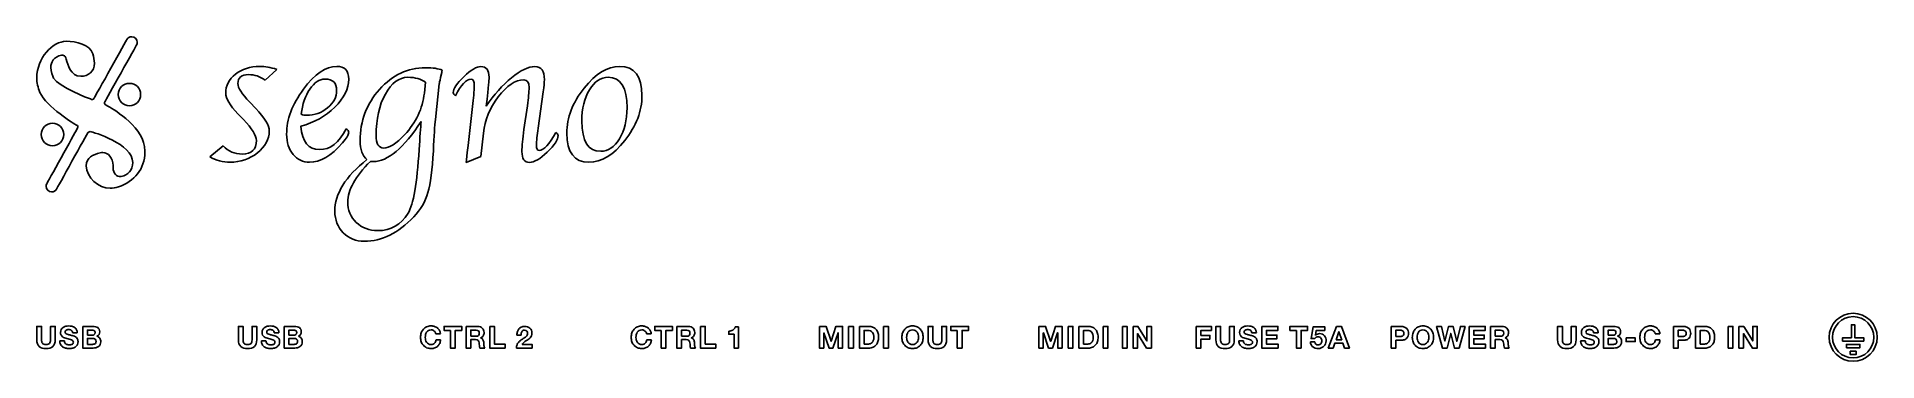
# Model space of a CAD drawing. Header units: millimetres. Extents: x 0 to 383, y 0 to 68.
import ezdxf

# ---------------------------------------------------------------- set-up
doc = ezdxf.new("R2010")
doc.units = ezdxf.units.MM
doc.layers.add('CUT', color=7, linetype='Continuous')

msp = doc.modelspace()

# ---------------------------------------------------------------- linework, layer by layer
at = {"layer": 'CUT'}
for points in [[(5.14, 63.75), (5.39, 63.75)], [(6.05, 63.21), (6.13, 62.92)], [(47.47, 58.57), (49.91, 60.82)], [(80.87, 58.12), (80.61, 55.89)], [(82.9, 50.38), (83.72, 57.82)], [(84, 59.12), (84.22, 60.19)], [(93.49, 53.17), (93.66, 54.61), (93.82, 55.99), (93.98, 57.64)], [(45.54, 52.66), (44.29, 54)], [(90.87, 55.43), (90.75, 54.35), (89.7, 44.93), (89.53, 43.51), (89.37, 42), (89.31, 41.43), (92.34, 42.67)], [(104.26, 48.58), (105.35, 56.16)], [(41.83, 51.56), (42.99, 50.36)], [(102.04, 53.23), (101.33, 48.32)], [(10.74, 47.71), (10.74, 47.71)], [(92.34, 42.67), (92.88, 47.55)], [(38.76, 44.86), (35.96, 42.57)], [(15.88, 40.33), (15.88, 40.79)], [(17.57, 38.52), (17.45, 38.48)], [(0.99, 4.45), (0.99, 7.25), (0, 7.25), (0, 4.45)], [(3.84, 4.45), (3.84, 7.25), (2.85, 7.25), (2.85, 4.45)], [(5.74, 4.24), (4.78, 4.24)], [(7.46, 5.91), (8.42, 5.91)], [(9.54, 7.25), (9.54, 2.75), (11.72, 2.75)], [(11.65, 7.25), (9.54, 7.25)], [(10.53, 5.43), (10.53, 6.48), (11.45, 6.48)], [(11.53, 5.43), (10.53, 5.43)], [(10.53, 3.52), (10.53, 4.75), (11.6, 4.75)], [(42.91, 4.45), (42.91, 7.25), (41.93, 7.25), (41.93, 4.45)], [(45.76, 4.45), (45.76, 7.25), (44.77, 7.25), (44.77, 4.45)], [(47.67, 4.24), (46.71, 4.24)], [(49.39, 5.91), (50.35, 5.91)], [(51.46, 7.25), (51.46, 2.75), (53.64, 2.75)], [(53.58, 7.25), (51.46, 7.25)], [(52.45, 5.43), (52.45, 6.48), (53.38, 6.48)], [(53.45, 5.43), (52.45, 5.43)], [(52.45, 3.52), (52.45, 4.75), (53.53, 4.75)], [(83.01, 5.74), (83.96, 5.74)], [(84, 4.48), (83.04, 4.48)], [(86.05, 6.42), (86.05, 2.75), (87.04, 2.75), (87.04, 6.42), (88.39, 6.42), (88.39, 7.25), (84.7, 7.25), (84.7, 6.42), (86.05, 6.42)], [(89.28, 7.25), (89.28, 2.75), (90.27, 2.75), (90.27, 4.51), (91.26, 4.51)], [(91.71, 7.25), (89.28, 7.25)], [(90.27, 5.21), (90.27, 6.48), (91.36, 6.48)], [(91.36, 5.21), (90.27, 5.21)], [(92.32, 4.87), (92.32, 4.88)], [(94.21, 7.25), (94.21, 2.75), (97.4, 2.75), (97.4, 3.58), (95.2, 3.58), (95.2, 7.25), (94.21, 7.25)], [(99.88, 5.47), (100.74, 5.47)], [(126.83, 5.74), (127.79, 5.74)], [(127.83, 4.48), (126.87, 4.48)], [(129.88, 6.42), (129.88, 2.75), (130.87, 2.75), (130.87, 6.42), (132.21, 6.42), (132.21, 7.25), (128.53, 7.25), (128.53, 6.42), (129.88, 6.42)], [(133.11, 7.25), (133.11, 2.75), (134.1, 2.75), (134.1, 4.51), (135.09, 4.51)], [(135.54, 7.25), (133.11, 7.25)], [(134.1, 5.21), (134.1, 6.48), (135.18, 6.48)], [(135.18, 5.21), (134.1, 5.21)], [(136.14, 4.87), (136.14, 4.88)], [(138.04, 7.25), (138.04, 2.75), (141.22, 2.75), (141.22, 3.58), (139.03, 3.58), (139.03, 7.25), (138.04, 7.25)], [(143.94, 6.29), (143.94, 5.61), (145.05, 5.61), (145.05, 2.75), (145.94, 2.75)], [(145.94, 2.75), (145.94, 7.16), (145.23, 7.16)], [(162.77, 7.25), (162.77, 2.75), (163.7, 2.75), (163.7, 5.91), (163.71, 5.91), (164.81, 2.75), (165.58, 2.75), (166.68, 5.94), (166.69, 5.94), (166.69, 2.75), (167.62, 2.75), (167.62, 7.25), (166.22, 7.25), (165.23, 4.16), (165.22, 4.16), (164.16, 7.25), (162.77, 7.25)], [(168.87, 7.25), (168.87, 2.75), (169.85, 2.75), (169.85, 7.25), (168.87, 7.25)], [(171.1, 7.25), (171.1, 2.75), (173.04, 2.75)], [(173.04, 7.25), (171.1, 7.25)], [(172.09, 3.58), (172.09, 6.42), (172.8, 6.42)], [(176.15, 7.25), (176.15, 2.75), (177.14, 2.75), (177.14, 7.25), (176.15, 7.25)], [(186.39, 4.45), (186.39, 7.25), (185.4, 7.25), (185.4, 4.45)], [(189.24, 4.45), (189.24, 7.25), (188.25, 7.25), (188.25, 4.45)], [(191.47, 6.42), (191.47, 2.75), (192.46, 2.75), (192.46, 6.42), (193.8, 6.42), (193.8, 7.25), (190.12, 7.25), (190.12, 6.42), (191.47, 6.42)], [(208.43, 7.25), (208.43, 2.75), (209.36, 2.75), (209.36, 5.91), (209.37, 5.91), (210.47, 2.75), (211.24, 2.75), (212.34, 5.94), (212.35, 5.94), (212.35, 2.75), (213.28, 2.75), (213.28, 7.25), (211.89, 7.25), (210.89, 4.16), (210.88, 4.16), (209.82, 7.25), (208.43, 7.25)], [(214.53, 7.25), (214.53, 2.75), (215.52, 2.75), (215.52, 7.25), (214.53, 7.25)], [(216.76, 7.25), (216.76, 2.75), (218.71, 2.75)], [(218.71, 7.25), (216.76, 7.25)], [(217.75, 3.58), (217.75, 6.42), (218.46, 6.42)], [(221.81, 7.25), (221.81, 2.75), (222.8, 2.75), (222.8, 7.25), (221.81, 7.25)], [(225.8, 7.25), (225.8, 2.75), (226.79, 2.75), (226.79, 7.25), (225.8, 7.25)], [(228.04, 7.25), (228.04, 2.75), (228.97, 2.75), (228.97, 5.76), (228.98, 5.76), (230.85, 2.75), (231.84, 2.75), (231.84, 7.25), (230.91, 7.25), (230.91, 4.23), (230.9, 4.23), (229.02, 7.25), (228.04, 7.25)], [(241.16, 7.25), (241.16, 2.75), (242.15, 2.75), (242.15, 4.61), (244.03, 4.61), (244.03, 5.38), (242.15, 5.38), (242.15, 6.42), (244.32, 6.42), (244.32, 7.25), (241.16, 7.25)], [(246.24, 4.45), (246.24, 7.25), (245.25, 7.25), (245.25, 4.45)], [(249.09, 4.45), (249.09, 7.25), (248.1, 7.25), (248.1, 4.45)], [(251, 4.24), (250.04, 4.24)], [(252.72, 5.91), (253.67, 5.91)], [(254.79, 7.25), (254.79, 2.75), (258.21, 2.75), (258.21, 3.58), (255.78, 3.58), (255.78, 4.68), (257.96, 4.68), (257.96, 5.45), (255.78, 5.45), (255.78, 6.42), (258.16, 6.42), (258.16, 7.25), (254.79, 7.25)], [(262, 6.42), (262, 2.75), (262.99, 2.75), (262.99, 6.42), (264.34, 6.42), (264.34, 7.25), (260.65, 7.25), (260.65, 6.42), (262, 6.42)], [(265.81, 4.06), (264.91, 4.06)], [(267.95, 6.42), (267.95, 7.16), (265.49, 7.16), (265.05, 4.72), (265.86, 4.72)], [(265.96, 5.41), (265.95, 5.42), (266.13, 6.42), (267.95, 6.42)], [(270.35, 7.25), (268.64, 2.75), (269.64, 2.75), (269.99, 3.75), (271.67, 3.75), (272.02, 2.75), (273.04, 2.75), (271.36, 7.25), (270.35, 7.25)], [(270.25, 4.49), (270.84, 6.14), (270.85, 6.14), (271.42, 4.49), (270.25, 4.49)], [(281.72, 7.25), (281.72, 2.75), (282.71, 2.75), (282.71, 4.36), (283.75, 4.36)], [(283.75, 7.25), (281.72, 7.25)], [(282.71, 5.13), (282.71, 6.48), (283.48, 6.48)], [(283.48, 5.13), (282.71, 5.13)], [(295.87, 2.75), (297.08, 7.25), (296.11, 7.25), (295.37, 4.15), (295.36, 4.15), (294.59, 7.25), (293.66, 7.25), (292.88, 4.19), (292.87, 4.19), (292.16, 7.25), (291.17, 7.25), (292.36, 2.75), (293.36, 2.75), (294.11, 5.81), (294.12, 5.81), (294.88, 2.75), (295.87, 2.75)], [(297.91, 7.25), (297.91, 2.75), (301.33, 2.75), (301.33, 3.58), (298.9, 3.58), (298.9, 4.68), (301.08, 4.68), (301.08, 5.45), (298.9, 5.45), (298.9, 6.42), (301.28, 6.42), (301.28, 7.25), (297.91, 7.25)], [(302.37, 7.25), (302.37, 2.75), (303.36, 2.75), (303.36, 4.51), (304.35, 4.51)], [(304.8, 7.25), (302.37, 7.25)], [(303.36, 5.21), (303.36, 6.48), (304.45, 6.48)], [(304.45, 5.21), (303.36, 5.21)], [(305.4, 4.87), (305.4, 4.88)], [(317.33, 4.45), (317.33, 7.25), (316.34, 7.25), (316.34, 4.45)], [(320.18, 4.45), (320.18, 7.25), (319.19, 7.25), (319.19, 4.45)], [(322.09, 4.24), (321.13, 4.24)], [(323.81, 5.91), (324.76, 5.91)], [(325.88, 7.25), (325.88, 2.75), (328.06, 2.75)], [(328, 7.25), (325.88, 7.25)], [(326.87, 5.43), (326.87, 6.48), (327.8, 6.48)], [(327.87, 5.43), (326.87, 5.43)], [(326.87, 3.52), (326.87, 4.75), (327.95, 4.75)], [(330.59, 4.86), (330.59, 4.09), (332.49, 4.09), (332.49, 4.86), (330.59, 4.86)], [(336.64, 5.74), (337.6, 5.74)], [(337.63, 4.48), (336.68, 4.48)], [(340.44, 7.25), (340.44, 2.75), (341.43, 2.75), (341.43, 4.36), (342.47, 4.36)], [(342.47, 7.25), (340.44, 7.25)], [(341.43, 5.13), (341.43, 6.48), (342.2, 6.48)], [(342.2, 5.13), (341.43, 5.13)], [(345.02, 7.25), (345.02, 2.75), (346.96, 2.75)], [(346.96, 7.25), (345.02, 7.25)], [(346.01, 3.58), (346.01, 6.42), (346.72, 6.42)], [(351.82, 7.25), (351.82, 2.75), (352.81, 2.75), (352.81, 7.25), (351.82, 7.25)], [(354.06, 7.25), (354.06, 2.75), (354.98, 2.75), (354.98, 5.76), (355, 5.76), (356.87, 2.75), (357.86, 2.75), (357.86, 7.25), (356.93, 7.25), (356.93, 4.23), (356.92, 4.23), (355.04, 7.25), (354.06, 7.25)], [(377.46, 4.9), (375.61, 4.9), (375.61, 4.2), (380.01, 4.2), (380.01, 4.9), (378.16, 4.9), (378.16, 7.6), (377.46, 7.6), (377.46, 4.9)], [(11.58, 3.52), (10.53, 3.52)], [(53.51, 3.52), (52.45, 3.52)], [(92.17, 2.75), (93.16, 2.75)], [(99.78, 2.75), (103.02, 2.75), (103.02, 3.52), (100.93, 3.52)], [(136, 2.75), (136.99, 2.75)], [(172.97, 3.58), (172.09, 3.58)], [(218.64, 3.58), (217.75, 3.58)], [(305.26, 2.75), (306.25, 2.75)], [(327.93, 3.52), (326.87, 3.52)], [(346.89, 3.58), (346.01, 3.58)], [(376.41, 2.8), (379.21, 2.8), (379.21, 3.5), (376.41, 3.5), (376.41, 2.8)], [(377.21, 1.4), (378.41, 1.4), (378.41, 2.1), (377.21, 2.1), (377.21, 1.4)]]:
    msp.add_lwpolyline(points, dxfattribs=at)
for points, knots in [([(11.64, 64.07), (10.99, 65.97), (8.23, 66.67), (6.13, 66.67), (3.25, 66.67), (0, 63.13), (0, 59.06), (0, 58.07), (0.21, 57.04), (0.66, 56.01), (1.97, 53.01), (7.94, 49.34), (8.27, 49.22)], [0, 0, 0, 0, 1, 1, 1, 2, 2, 2, 3, 3, 3, 4, 4, 4, 4]), ([(20.74, 65.89), (20.86, 66.09), (20.9, 66.26), (20.9, 66.46), (20.9, 67.12), (20.37, 67.61), (19.75, 67.61), (19.34, 67.61), (18.93, 67.41), (18.72, 67.04)], [0, 0, 0, 0, 1, 1, 1, 2, 2, 2, 3, 3, 3, 3]), ([(3.5, 59.01), (3.25, 59.47), (2.92, 60.33), (2.92, 61.19), (2.92, 62.31), (3.42, 63.46), (5.14, 63.75)], [0, 0, 0, 0, 1, 1, 1, 2, 2, 2, 2]), ([(6.13, 62.92), (6.42, 61.81), (7.04, 59.38), (9.13, 59.38), (10.82, 59.38), (11.97, 60.37), (11.97, 62.14), (11.97, 62.76), (11.85, 63.42), (11.64, 64.07)], [0, 0, 0, 0, 1, 1, 1, 2, 2, 2, 3, 3, 3, 3]), ([(49.91, 60.82), (48.62, 61.23), (47.44, 61.43), (46.36, 61.43), (44.37, 61.43), (42.69, 60.9), (41.33, 59.83), (39.97, 58.76), (39.29, 57.44), (39.29, 55.87), (39.29, 54.77), (40.14, 53.33), (41.83, 51.56)], [0, 0, 0, 0, 1, 1, 1, 2, 2, 2, 3, 3, 3, 4, 4, 4, 4]), ([(54.92, 48.98), (57.7, 49.73), (60.05, 51.05), (61.98, 52.94), (63.91, 54.84), (64.87, 56.78), (64.87, 58.77), (64.87, 60.54), (64.05, 61.43), (62.39, 61.43), (60.11, 61.43), (57.79, 59.85), (55.46, 56.69), (53.12, 53.53), (51.96, 50.4), (51.96, 47.32), (51.96, 45.61), (52.4, 44.21), (53.3, 43.11), (54.19, 42.02), (55.33, 41.47), (56.71, 41.47), (58.97, 41.47), (61.26, 42.81), (63.57, 45.49), (64.44, 46.5), (64.87, 47.22), (64.87, 47.64), (64.87, 47.95), (64.7, 48.22), (64.36, 48.45)], [0, 0, 0, 0, 1, 1, 1, 2, 2, 2, 3, 3, 3, 4, 4, 4, 5, 5, 5, 6, 6, 6, 7, 7, 7, 8, 8, 8, 9, 9, 9, 10, 10, 10, 10]), ([(93.98, 57.64), (94.05, 58.28), (94.08, 58.78), (94.08, 59.16), (94.08, 60.65), (93.5, 61.4), (92.34, 61.4), (91.48, 61.4), (90.32, 60.7), (88.83, 59.29), (87.35, 57.89), (86.61, 56.79), (86.61, 55.97), (86.61, 55.78), (86.77, 55.56), (87.08, 55.3)], [0, 0, 0, 0, 1, 1, 1, 2, 2, 2, 3, 3, 3, 4, 4, 4, 5, 5, 5, 5]), ([(105.35, 56.16), (105.5, 57.27), (105.58, 58.1), (105.58, 58.66), (105.58, 60.48), (104.92, 61.4), (103.61, 61.4), (102.27, 61.4), (100.65, 60.62), (98.74, 59.07), (96.84, 57.52), (95.09, 55.55), (93.49, 53.17)], [0, 0, 0, 0, 1, 1, 1, 2, 2, 2, 3, 3, 3, 4, 4, 4, 4]), ([(114.83, 41.47), (117.43, 41.47), (119.92, 42.97), (122.3, 45.98), (124.69, 48.98), (125.88, 52.12), (125.88, 55.38), (125.88, 59.41), (124.33, 61.43), (121.25, 61.43), (118.69, 61.43), (116.22, 59.92), (113.84, 56.91), (111.45, 53.9), (110.26, 50.77), (110.26, 47.52), (110.26, 43.49), (111.78, 41.47), (114.83, 41.47)], [0, 0, 0, 0, 1, 1, 1, 2, 2, 2, 3, 3, 3, 4, 4, 4, 5, 5, 5, 6, 6, 6, 6]), ([(16.91, 55.56), (16.91, 54.28), (17.98, 53.21), (19.26, 53.21), (20.57, 53.21), (21.6, 54.28), (21.6, 55.56), (21.6, 56.87), (20.57, 57.9), (19.26, 57.9), (17.98, 57.9), (16.91, 56.87), (16.91, 55.56)], [0, 0, 0, 0, 1, 1, 1, 2, 2, 2, 3, 3, 3, 4, 4, 4, 4]), ([(44.29, 54), (42.65, 55.7), (41.83, 57), (41.83, 57.88), (41.83, 59.11), (42.57, 59.73), (44.04, 59.73), (45.3, 59.73), (46.44, 59.34), (47.47, 58.57)], [0, 0, 0, 0, 1, 1, 1, 2, 2, 2, 3, 3, 3, 3]), ([(55, 51.46), (55.26, 53.57), (55.86, 55.32), (56.8, 56.71), (57.74, 58.1), (58.79, 58.79), (59.96, 58.79), (61.57, 58.79), (62.37, 58), (62.37, 56.41), (62.37, 55.03), (61.74, 53.83), (60.49, 52.8), (59.23, 51.77), (57.76, 51.26), (56.08, 51.26), (55.75, 51.26), (55.4, 51.32), (55, 51.46)], [0, 0, 0, 0, 1, 1, 1, 2, 2, 2, 3, 3, 3, 4, 4, 4, 5, 5, 5, 6, 6, 6, 6]), ([(84.34, 60.64), (83.56, 60.99), (82.39, 61.17), (80.83, 61.17), (77.16, 61.17), (73.98, 59.66), (71.29, 56.64), (68.59, 53.62), (67.25, 50.07), (67.25, 45.98), (67.25, 44.1), (67.72, 42.78), (68.67, 42.04)], [0, 0, 0, 0, 1, 1, 1, 2, 2, 2, 3, 3, 3, 4, 4, 4, 4]), ([(80.61, 55.89), (80.26, 52.65), (78.89, 49.75), (76.51, 47.2), (74.79, 45.35), (73.33, 44.43), (72.14, 44.43), (71.1, 44.43), (70.58, 45.31), (70.58, 47.07), (70.58, 50.47), (71.22, 53.34), (72.5, 55.66), (73.77, 57.99), (75.34, 59.16), (77.2, 59.16), (78.67, 59.16), (79.9, 58.81), (80.87, 58.12)], [0, 0, 0, 0, 1, 1, 1, 2, 2, 2, 3, 3, 3, 4, 4, 4, 5, 5, 5, 6, 6, 6, 6]), ([(87.08, 55.3), (88.24, 57.61), (89.33, 58.76), (90.35, 58.76), (90.78, 58.76), (91, 58.32), (91, 57.46), (91, 56.94), (90.96, 56.27), (90.87, 55.43)], [0, 0, 0, 0, 1, 1, 1, 2, 2, 2, 3, 3, 3, 3]), ([(92.88, 47.55), (93.18, 50.24), (94.22, 52.76), (96, 55.11), (97.78, 57.46), (99.54, 58.63), (101.27, 58.63), (102.02, 58.63), (102.39, 58.1), (102.39, 57.03), (102.39, 56.1), (102.27, 54.83), (102.04, 53.23)], [0, 0, 0, 0, 1, 1, 1, 2, 2, 2, 3, 3, 3, 4, 4, 4, 4]), ([(117.29, 43.74), (114.67, 43.74), (113.37, 45.86), (113.37, 50.08), (113.37, 52.65), (113.89, 54.81), (114.94, 56.55), (115.99, 58.29), (117.29, 59.16), (118.83, 59.16), (121.46, 59.16), (122.77, 57.04), (122.77, 52.82), (122.77, 50.23), (122.25, 48.08), (121.2, 46.34), (120.15, 44.61), (118.84, 43.74), (117.29, 43.74)], [0, 0, 0, 0, 1, 1, 1, 2, 2, 2, 3, 3, 3, 4, 4, 4, 5, 5, 5, 6, 6, 6, 6]), ([(11.93, 54.86), (11.81, 54.65), (11.73, 54.53), (11.56, 54.53), (11.44, 54.53), (11.31, 54.57), (11.15, 54.65)], [0, 0, 0, 0, 1, 1, 1, 2, 2, 2, 2]), ([(14.77, 53.17), (14.28, 53.46), (14.07, 53.62), (14.07, 53.83), (14.07, 53.91), (14.11, 53.99), (14.15, 54.08)], [0, 0, 0, 0, 1, 1, 1, 2, 2, 2, 2]), ([(35.96, 42.57), (37.29, 41.83), (38.71, 41.47), (40.22, 41.47), (42.36, 41.47), (44.25, 42.12), (45.89, 43.43), (47.53, 44.73), (48.35, 46.24), (48.35, 47.95), (48.35, 49.14), (47.41, 50.71), (45.54, 52.66)], [0, 0, 0, 0, 1, 1, 1, 2, 2, 2, 3, 3, 3, 4, 4, 4, 4]), ([(42.99, 50.36), (44.77, 48.5), (45.67, 47.04), (45.67, 46), (45.67, 44.12), (44.69, 43.17), (42.74, 43.17), (41.14, 43.17), (39.82, 43.74), (38.76, 44.86)], [0, 0, 0, 0, 1, 1, 1, 2, 2, 2, 3, 3, 3, 3]), ([(68.67, 42.04), (64.21, 38.49), (61.99, 34.9), (61.99, 31.25), (61.99, 29.47), (62.57, 27.98), (63.73, 26.79), (64.9, 25.6), (66.36, 25), (68.12, 25), (71.76, 25), (75.19, 26.7), (78.42, 30.1), (79.82, 31.57), (80.8, 33.25), (81.36, 35.13), (81.91, 37.02), (82.29, 39.91), (82.48, 43.82), (82.63, 46.95), (82.77, 49.14), (82.9, 50.38)], [0, 0, 0, 0, 1, 1, 1, 2, 2, 2, 3, 3, 3, 4, 4, 4, 5, 5, 5, 6, 6, 6, 7, 7, 7, 7]), ([(79.96, 49.98), (79.84, 48.69), (79.69, 46.73), (79.53, 44.09), (79.1, 37.1), (78.33, 32.68), (77.22, 30.83), (75.75, 28.42), (73.66, 27.21), (70.92, 27.21), (69.15, 27.21), (67.66, 27.79), (66.46, 28.93), (65.27, 30.07), (64.67, 31.49), (64.67, 33.18), (64.67, 35.66), (66.24, 38.48), (69.38, 41.65)], [0, 0, 0, 0, 1, 1, 1, 2, 2, 2, 3, 3, 3, 4, 4, 4, 5, 5, 5, 6, 6, 6, 6]), ([(69.38, 41.65), (69.69, 41.62), (69.91, 41.61), (70.03, 41.61), (72.99, 41.61), (76.3, 44.4), (79.96, 49.98)], [0, 0, 0, 0, 1, 1, 1, 2, 2, 2, 2]), ([(5.6, 47.25), (5.6, 48.52), (4.57, 49.59), (3.25, 49.59), (1.97, 49.59), (0.91, 48.52), (0.91, 47.25), (0.91, 45.93), (1.97, 44.9), (3.25, 44.9), (4.57, 44.9), (5.6, 45.93), (5.6, 47.25)], [0, 0, 0, 0, 1, 1, 1, 2, 2, 2, 3, 3, 3, 4, 4, 4, 4]), ([(8.27, 49.22), (8.43, 49.14), (8.52, 49.06), (8.52, 48.89), (8.52, 48.73), (8.43, 48.52), (8.27, 48.23)], [0, 0, 0, 0, 1, 1, 1, 2, 2, 2, 2]), ([(11.11, 47.86), (11.73, 47.74), (19.96, 45.31), (19.96, 41.4), (19.96, 39.8), (18.97, 38.73), (17.57, 38.52)], [0, 0, 0, 0, 1, 1, 1, 2, 2, 2, 2]), ([(64.36, 48.45), (62.92, 45.54), (61.05, 44.09), (58.78, 44.09), (56.48, 44.09), (55.19, 45.72), (54.92, 48.98)], [0, 0, 0, 0, 1, 1, 1, 2, 2, 2, 2]), ([(101.33, 48.32), (101.05, 46.36), (100.91, 44.82), (100.91, 43.71), (100.91, 42.19), (101.43, 41.43), (102.49, 41.43), (103.44, 41.43), (104.67, 42.15), (106.18, 43.58), (107.68, 45.01), (108.44, 46.16), (108.44, 47.04), (108.44, 47.26), (108.28, 47.47), (107.95, 47.67)], [0, 0, 0, 0, 1, 1, 1, 2, 2, 2, 3, 3, 3, 4, 4, 4, 5, 5, 5, 5]), ([(107.95, 47.67), (106.58, 45.18), (105.43, 43.93), (104.5, 43.93), (104.12, 43.93), (103.93, 44.28), (103.93, 44.99), (103.93, 45.87), (104.04, 47.07), (104.26, 48.58)], [0, 0, 0, 0, 1, 1, 1, 2, 2, 2, 3, 3, 3, 3]), ([(15.88, 40.79), (15.88, 42.35), (14.85, 43.5), (13.7, 43.5), (13.54, 43.5), (13.37, 43.46), (13.21, 43.42), (11.69, 43.05), (10.29, 42.39), (10.29, 40.75), (10.29, 38.24), (12.84, 36.05), (15.26, 36.05), (15.8, 36.05), (16.38, 36.14), (16.99, 36.34), (20.28, 37.45), (22.47, 40.13), (22.47, 43.54), (22.47, 43.91), (22.42, 44.33), (22.38, 44.74)], [0, 0, 0, 0, 1, 1, 1, 2, 2, 2, 3, 3, 3, 4, 4, 4, 5, 5, 5, 6, 6, 6, 7, 7, 7, 7]), ([(2.06, 37), (1.97, 36.84), (1.93, 36.63), (1.93, 36.47), (1.93, 35.81), (2.43, 35.27), (3.09, 35.27), (3.5, 35.27), (3.91, 35.52), (4.11, 35.89)], [0, 0, 0, 0, 1, 1, 1, 2, 2, 2, 3, 3, 3, 3]), ([(382.81, 5), (382.81, 7.76), (380.57, 10), (377.81, 10), (375.05, 10), (372.81, 7.76), (372.81, 5), (372.81, 2.24), (375.05, 0), (377.81, 0), (380.57, 0), (382.81, 2.24), (382.81, 5)], [0, 0, 0, 0, 1, 1, 1, 2, 2, 2, 3, 3, 3, 4, 4, 4, 4]), ([(377.81, 0.7), (375.44, 0.7), (373.51, 2.63), (373.51, 5), (373.51, 7.37), (375.44, 9.3), (377.81, 9.3), (380.19, 9.3), (382.11, 7.37), (382.11, 5), (382.11, 2.63), (380.19, 0.7), (377.81, 0.7)], [0, 0, 0, 0, 1, 1, 1, 2, 2, 2, 3, 3, 3, 4, 4, 4, 4]), ([(0, 4.45), (0, 3.84), (0.17, 3.38), (0.5, 3.09), (0.84, 2.8), (1.31, 2.65), (1.92, 2.65), (2.52, 2.65), (2.99, 2.8), (3.33, 3.09), (3.67, 3.39), (3.84, 3.84), (3.84, 4.45)], [0, 0, 0, 0, 1, 1, 1, 2, 2, 2, 3, 3, 3, 4, 4, 4, 4]), ([(2.85, 4.45), (2.85, 4.12), (2.78, 3.87), (2.65, 3.71), (2.51, 3.55), (2.27, 3.47), (1.92, 3.47), (1.71, 3.47), (1.55, 3.5), (1.43, 3.56), (1.31, 3.62), (1.22, 3.69), (1.15, 3.78), (1.09, 3.87), (1.04, 3.97), (1.02, 4.09), (1, 4.21), (0.99, 4.33), (0.99, 4.45)], [0, 0, 0, 0, 1, 1, 1, 2, 2, 2, 3, 3, 3, 4, 4, 4, 5, 5, 5, 6, 6, 6, 6]), ([(4.78, 4.24), (4.78, 3.97), (4.83, 3.73), (4.93, 3.53), (5.04, 3.32), (5.18, 3.16), (5.36, 3.03), (5.54, 2.9), (5.74, 2.8), (5.98, 2.74), (6.21, 2.68), (6.45, 2.65), (6.7, 2.65), (7.01, 2.65), (7.28, 2.68), (7.51, 2.76), (7.74, 2.83), (7.94, 2.93), (8.1, 3.06), (8.25, 3.18), (8.37, 3.34), (8.45, 3.51), (8.53, 3.69), (8.57, 3.88), (8.57, 4.09), (8.57, 4.34), (8.52, 4.55), (8.41, 4.71), (8.3, 4.87), (8.18, 5), (8.03, 5.09), (7.88, 5.19), (7.73, 5.26), (7.59, 5.31), (7.44, 5.35), (7.32, 5.38), (7.24, 5.4)], [0, 0, 0, 0, 1, 1, 1, 2, 2, 2, 3, 3, 3, 4, 4, 4, 5, 5, 5, 6, 6, 6, 7, 7, 7, 8, 8, 8, 9, 9, 9, 10, 10, 10, 11, 11, 11, 12, 12, 12, 12]), ([(8.42, 5.91), (8.42, 6.17), (8.37, 6.39), (8.27, 6.57), (8.17, 6.76), (8.04, 6.91), (7.87, 7.02), (7.7, 7.14), (7.51, 7.23), (7.3, 7.28), (7.08, 7.33), (6.85, 7.36), (6.62, 7.36), (6.42, 7.36), (6.21, 7.33), (6.01, 7.28), (5.81, 7.22), (5.63, 7.14), (5.47, 7.02), (5.31, 6.91), (5.18, 6.77), (5.08, 6.6), (4.98, 6.43), (4.93, 6.23), (4.93, 6), (4.93, 5.79), (4.97, 5.61), (5.05, 5.47), (5.13, 5.32), (5.23, 5.2), (5.36, 5.11), (5.48, 5.01), (5.63, 4.93), (5.79, 4.87), (5.95, 4.81), (6.11, 4.76), (6.28, 4.72)], [0, 0, 0, 0, 1, 1, 1, 2, 2, 2, 3, 3, 3, 4, 4, 4, 5, 5, 5, 6, 6, 6, 7, 7, 7, 8, 8, 8, 9, 9, 9, 10, 10, 10, 11, 11, 11, 12, 12, 12, 12]), ([(6.28, 4.72), (6.44, 4.67), (6.6, 4.63), (6.76, 4.59), (6.92, 4.55), (7.07, 4.51), (7.19, 4.46), (7.32, 4.41), (7.42, 4.34), (7.5, 4.27), (7.57, 4.19), (7.61, 4.09), (7.61, 3.97), (7.61, 3.86), (7.58, 3.77), (7.53, 3.69), (7.47, 3.62), (7.39, 3.56), (7.3, 3.52), (7.22, 3.48), (7.12, 3.45), (7.02, 3.43), (6.92, 3.42), (6.83, 3.41), (6.74, 3.41), (6.61, 3.41), (6.48, 3.43), (6.36, 3.46), (6.24, 3.49), (6.13, 3.54), (6.04, 3.6), (5.95, 3.67), (5.88, 3.75), (5.82, 3.86), (5.77, 3.96), (5.74, 4.09), (5.74, 4.24)], [0, 0, 0, 0, 1, 1, 1, 2, 2, 2, 3, 3, 3, 4, 4, 4, 5, 5, 5, 6, 6, 6, 7, 7, 7, 8, 8, 8, 9, 9, 9, 10, 10, 10, 11, 11, 11, 12, 12, 12, 12]), ([(7.24, 5.4), (6.95, 5.47), (6.73, 5.53), (6.55, 5.57), (6.38, 5.62), (6.24, 5.67), (6.14, 5.71), (6.04, 5.76), (5.98, 5.81), (5.94, 5.86), (5.91, 5.92), (5.89, 5.99), (5.89, 6.08), (5.89, 6.17), (5.91, 6.25), (5.96, 6.32), (6, 6.38), (6.05, 6.43), (6.12, 6.47), (6.18, 6.52), (6.25, 6.55), (6.33, 6.56), (6.41, 6.58), (6.49, 6.59), (6.57, 6.59), (6.7, 6.59), (6.81, 6.58), (6.91, 6.56), (7.01, 6.54), (7.11, 6.5), (7.18, 6.45), (7.26, 6.4), (7.33, 6.33), (7.38, 6.24), (7.43, 6.15), (7.45, 6.04), (7.46, 5.91)], [0, 0, 0, 0, 1, 1, 1, 2, 2, 2, 3, 3, 3, 4, 4, 4, 5, 5, 5, 6, 6, 6, 7, 7, 7, 8, 8, 8, 9, 9, 9, 10, 10, 10, 11, 11, 11, 12, 12, 12, 12]), ([(11.45, 6.48), (11.54, 6.48), (11.62, 6.47), (11.71, 6.46), (11.79, 6.44), (11.86, 6.42), (11.92, 6.38), (11.99, 6.34), (12.04, 6.29), (12.08, 6.22), (12.11, 6.16), (12.13, 6.07), (12.13, 5.96), (12.13, 5.78), (12.08, 5.64), (11.96, 5.55), (11.85, 5.47), (11.7, 5.43), (11.53, 5.43)], [0, 0, 0, 0, 1, 1, 1, 2, 2, 2, 3, 3, 3, 4, 4, 4, 5, 5, 5, 6, 6, 6, 6]), ([(11.6, 4.75), (11.82, 4.75), (11.99, 4.7), (12.12, 4.61), (12.25, 4.51), (12.32, 4.34), (12.32, 4.11), (12.32, 3.99), (12.3, 3.9), (12.26, 3.82), (12.22, 3.75), (12.16, 3.69), (12.09, 3.64), (12.03, 3.6), (11.95, 3.57), (11.86, 3.55), (11.77, 3.53), (11.68, 3.52), (11.58, 3.52)], [0, 0, 0, 0, 1, 1, 1, 2, 2, 2, 3, 3, 3, 4, 4, 4, 5, 5, 5, 6, 6, 6, 6]), ([(12.48, 5.2), (12.68, 5.29), (12.83, 5.42), (12.94, 5.57), (13.04, 5.72), (13.09, 5.91), (13.09, 6.13), (13.09, 6.34), (13.06, 6.52), (12.99, 6.66), (12.92, 6.81), (12.82, 6.92), (12.69, 7.01), (12.57, 7.09), (12.42, 7.16), (12.24, 7.19), (12.06, 7.23), (11.87, 7.25), (11.65, 7.25)], [0, 0, 0, 0, 1, 1, 1, 2, 2, 2, 3, 3, 3, 4, 4, 4, 5, 5, 5, 6, 6, 6, 6]), ([(11.72, 2.75), (11.92, 2.75), (12.11, 2.78), (12.31, 2.83), (12.5, 2.88), (12.67, 2.95), (12.82, 3.06), (12.97, 3.16), (13.08, 3.3), (13.17, 3.47), (13.26, 3.63), (13.3, 3.83), (13.3, 4.05), (13.3, 4.34), (13.24, 4.58), (13.1, 4.78), (12.96, 4.98), (12.76, 5.12), (12.48, 5.2)], [0, 0, 0, 0, 1, 1, 1, 2, 2, 2, 3, 3, 3, 4, 4, 4, 5, 5, 5, 6, 6, 6, 6]), ([(41.93, 4.45), (41.93, 3.84), (42.09, 3.38), (42.43, 3.09), (42.76, 2.8), (43.23, 2.65), (43.84, 2.65), (44.44, 2.65), (44.91, 2.8), (45.25, 3.09), (45.59, 3.39), (45.76, 3.84), (45.76, 4.45)], [0, 0, 0, 0, 1, 1, 1, 2, 2, 2, 3, 3, 3, 4, 4, 4, 4]), ([(44.77, 4.45), (44.77, 4.12), (44.71, 3.87), (44.57, 3.71), (44.44, 3.55), (44.19, 3.47), (43.84, 3.47), (43.64, 3.47), (43.48, 3.5), (43.36, 3.56), (43.24, 3.62), (43.15, 3.69), (43.08, 3.78), (43.01, 3.87), (42.97, 3.97), (42.95, 4.09), (42.92, 4.21), (42.91, 4.33), (42.91, 4.45)], [0, 0, 0, 0, 1, 1, 1, 2, 2, 2, 3, 3, 3, 4, 4, 4, 5, 5, 5, 6, 6, 6, 6]), ([(46.71, 4.24), (46.7, 3.97), (46.75, 3.73), (46.86, 3.53), (46.96, 3.32), (47.11, 3.16), (47.29, 3.03), (47.46, 2.9), (47.67, 2.8), (47.9, 2.74), (48.14, 2.68), (48.38, 2.65), (48.62, 2.65), (48.93, 2.65), (49.2, 2.68), (49.43, 2.76), (49.67, 2.83), (49.86, 2.93), (50.02, 3.06), (50.18, 3.18), (50.3, 3.34), (50.38, 3.51), (50.46, 3.69), (50.5, 3.88), (50.5, 4.09), (50.5, 4.34), (50.44, 4.55), (50.34, 4.71), (50.23, 4.87), (50.1, 5), (49.95, 5.09), (49.81, 5.19), (49.66, 5.26), (49.51, 5.31), (49.36, 5.35), (49.24, 5.38), (49.16, 5.4)], [0, 0, 0, 0, 1, 1, 1, 2, 2, 2, 3, 3, 3, 4, 4, 4, 5, 5, 5, 6, 6, 6, 7, 7, 7, 8, 8, 8, 9, 9, 9, 10, 10, 10, 11, 11, 11, 12, 12, 12, 12]), ([(50.35, 5.91), (50.35, 6.17), (50.3, 6.39), (50.2, 6.57), (50.1, 6.76), (49.96, 6.91), (49.8, 7.02), (49.63, 7.14), (49.44, 7.23), (49.22, 7.28), (49, 7.33), (48.78, 7.36), (48.54, 7.36), (48.34, 7.36), (48.14, 7.33), (47.94, 7.28), (47.74, 7.22), (47.56, 7.14), (47.4, 7.02), (47.24, 6.91), (47.11, 6.77), (47.01, 6.6), (46.91, 6.43), (46.86, 6.23), (46.86, 6), (46.86, 5.79), (46.9, 5.61), (46.98, 5.47), (47.05, 5.32), (47.16, 5.2), (47.28, 5.11), (47.41, 5.01), (47.55, 4.93), (47.71, 4.87), (47.87, 4.81), (48.03, 4.76), (48.2, 4.72)], [0, 0, 0, 0, 1, 1, 1, 2, 2, 2, 3, 3, 3, 4, 4, 4, 5, 5, 5, 6, 6, 6, 7, 7, 7, 8, 8, 8, 9, 9, 9, 10, 10, 10, 11, 11, 11, 12, 12, 12, 12]), ([(48.2, 4.72), (48.37, 4.67), (48.53, 4.63), (48.69, 4.59), (48.85, 4.55), (48.99, 4.51), (49.12, 4.46), (49.24, 4.41), (49.34, 4.34), (49.42, 4.27), (49.5, 4.19), (49.54, 4.09), (49.54, 3.97), (49.54, 3.86), (49.51, 3.77), (49.45, 3.69), (49.39, 3.62), (49.32, 3.56), (49.23, 3.52), (49.14, 3.48), (49.05, 3.45), (48.95, 3.43), (48.85, 3.42), (48.75, 3.41), (48.66, 3.41), (48.53, 3.41), (48.41, 3.43), (48.28, 3.46), (48.16, 3.49), (48.06, 3.54), (47.97, 3.6), (47.88, 3.67), (47.8, 3.75), (47.75, 3.86), (47.69, 3.96), (47.67, 4.09), (47.67, 4.24)], [0, 0, 0, 0, 1, 1, 1, 2, 2, 2, 3, 3, 3, 4, 4, 4, 5, 5, 5, 6, 6, 6, 7, 7, 7, 8, 8, 8, 9, 9, 9, 10, 10, 10, 11, 11, 11, 12, 12, 12, 12]), ([(49.16, 5.4), (48.88, 5.47), (48.65, 5.53), (48.48, 5.57), (48.3, 5.62), (48.17, 5.67), (48.07, 5.71), (47.97, 5.76), (47.9, 5.81), (47.87, 5.86), (47.83, 5.92), (47.82, 5.99), (47.82, 6.08), (47.82, 6.17), (47.84, 6.25), (47.88, 6.32), (47.92, 6.38), (47.98, 6.43), (48.04, 6.47), (48.11, 6.52), (48.18, 6.55), (48.26, 6.56), (48.34, 6.58), (48.42, 6.59), (48.5, 6.59), (48.62, 6.59), (48.73, 6.58), (48.84, 6.56), (48.94, 6.54), (49.03, 6.5), (49.11, 6.45), (49.19, 6.4), (49.25, 6.33), (49.3, 6.24), (49.35, 6.15), (49.38, 6.04), (49.39, 5.91)], [0, 0, 0, 0, 1, 1, 1, 2, 2, 2, 3, 3, 3, 4, 4, 4, 5, 5, 5, 6, 6, 6, 7, 7, 7, 8, 8, 8, 9, 9, 9, 10, 10, 10, 11, 11, 11, 12, 12, 12, 12]), ([(53.38, 6.48), (53.46, 6.48), (53.55, 6.47), (53.63, 6.46), (53.71, 6.44), (53.79, 6.42), (53.85, 6.38), (53.91, 6.34), (53.96, 6.29), (54, 6.22), (54.04, 6.16), (54.06, 6.07), (54.06, 5.96), (54.06, 5.78), (54, 5.64), (53.89, 5.55), (53.77, 5.47), (53.63, 5.43), (53.45, 5.43)], [0, 0, 0, 0, 1, 1, 1, 2, 2, 2, 3, 3, 3, 4, 4, 4, 5, 5, 5, 6, 6, 6, 6]), ([(53.53, 4.75), (53.74, 4.75), (53.91, 4.7), (54.04, 4.61), (54.18, 4.51), (54.24, 4.34), (54.24, 4.11), (54.24, 3.99), (54.22, 3.9), (54.18, 3.82), (54.14, 3.75), (54.09, 3.69), (54.02, 3.64), (53.95, 3.6), (53.87, 3.57), (53.79, 3.55), (53.7, 3.53), (53.61, 3.52), (53.51, 3.52)], [0, 0, 0, 0, 1, 1, 1, 2, 2, 2, 3, 3, 3, 4, 4, 4, 5, 5, 5, 6, 6, 6, 6]), ([(54.4, 5.2), (54.61, 5.29), (54.76, 5.42), (54.86, 5.57), (54.96, 5.72), (55.02, 5.91), (55.02, 6.13), (55.02, 6.34), (54.98, 6.52), (54.91, 6.66), (54.84, 6.81), (54.74, 6.92), (54.62, 7.01), (54.49, 7.09), (54.34, 7.16), (54.16, 7.19), (53.99, 7.23), (53.79, 7.25), (53.58, 7.25)], [0, 0, 0, 0, 1, 1, 1, 2, 2, 2, 3, 3, 3, 4, 4, 4, 5, 5, 5, 6, 6, 6, 6]), ([(53.64, 2.75), (53.84, 2.75), (54.04, 2.78), (54.23, 2.83), (54.42, 2.88), (54.59, 2.95), (54.74, 3.06), (54.89, 3.16), (55.01, 3.3), (55.1, 3.47), (55.19, 3.63), (55.23, 3.83), (55.23, 4.05), (55.23, 4.34), (55.16, 4.58), (55.02, 4.78), (54.89, 4.98), (54.68, 5.12), (54.4, 5.2)], [0, 0, 0, 0, 1, 1, 1, 2, 2, 2, 3, 3, 3, 4, 4, 4, 5, 5, 5, 6, 6, 6, 6]), ([(83.96, 5.74), (83.94, 6), (83.86, 6.23), (83.75, 6.43), (83.64, 6.63), (83.49, 6.8), (83.32, 6.94), (83.14, 7.07), (82.95, 7.18), (82.73, 7.25), (82.51, 7.32), (82.27, 7.36), (82.02, 7.36), (81.68, 7.36), (81.37, 7.3), (81.09, 7.17), (80.82, 7.05), (80.59, 6.88), (80.4, 6.67), (80.21, 6.46), (80.06, 6.2), (79.96, 5.92), (79.86, 5.63), (79.81, 5.32), (79.81, 4.98), (79.81, 4.65), (79.86, 4.35), (79.96, 4.06), (80.06, 3.78), (80.21, 3.53), (80.4, 3.32), (80.59, 3.11), (80.82, 2.95), (81.09, 2.83), (81.37, 2.71), (81.68, 2.65), (82.02, 2.65), (82.3, 2.65), (82.56, 2.69), (82.79, 2.78), (83.02, 2.86), (83.22, 2.98), (83.39, 3.14), (83.56, 3.3), (83.7, 3.49), (83.81, 3.72), (83.91, 3.95), (83.98, 4.2), (84, 4.48)], [0, 0, 0, 0, 1, 1, 1, 2, 2, 2, 3, 3, 3, 4, 4, 4, 5, 5, 5, 6, 6, 6, 7, 7, 7, 8, 8, 8, 9, 9, 9, 10, 10, 10, 11, 11, 11, 12, 12, 12, 13, 13, 13, 14, 14, 14, 15, 15, 15, 16, 16, 16, 16]), ([(83.04, 4.48), (83.01, 4.18), (82.9, 3.94), (82.73, 3.75), (82.56, 3.57), (82.33, 3.47), (82.02, 3.47), (81.8, 3.47), (81.61, 3.52), (81.46, 3.6), (81.3, 3.69), (81.18, 3.8), (81.08, 3.95), (80.98, 4.09), (80.91, 4.25), (80.87, 4.43), (80.82, 4.61), (80.8, 4.79), (80.8, 4.98), (80.8, 5.18), (80.82, 5.37), (80.87, 5.55), (80.91, 5.74), (80.98, 5.9), (81.08, 6.05), (81.18, 6.19), (81.3, 6.31), (81.46, 6.4), (81.61, 6.48), (81.8, 6.53), (82.02, 6.53), (82.15, 6.53), (82.26, 6.51), (82.37, 6.47), (82.48, 6.43), (82.58, 6.37), (82.67, 6.3), (82.76, 6.23), (82.83, 6.14), (82.89, 6.05), (82.95, 5.95), (82.99, 5.85), (83.01, 5.74)], [0, 0, 0, 0, 1, 1, 1, 2, 2, 2, 3, 3, 3, 4, 4, 4, 5, 5, 5, 6, 6, 6, 7, 7, 7, 8, 8, 8, 9, 9, 9, 10, 10, 10, 11, 11, 11, 12, 12, 12, 13, 13, 13, 14, 14, 14, 14]), ([(91.26, 4.51), (91.51, 4.51), (91.69, 4.45), (91.8, 4.34), (91.91, 4.24), (91.98, 4.06), (92.01, 3.83), (92.04, 3.65), (92.06, 3.46), (92.07, 3.26), (92.08, 3.06), (92.12, 2.89), (92.17, 2.75)], [0, 0, 0, 0, 1, 1, 1, 2, 2, 2, 3, 3, 3, 4, 4, 4, 4]), ([(91.36, 6.48), (91.58, 6.48), (91.75, 6.43), (91.87, 6.33), (91.98, 6.23), (92.04, 6.08), (92.04, 5.86), (92.04, 5.63), (91.98, 5.47), (91.87, 5.37), (91.75, 5.26), (91.58, 5.21), (91.36, 5.21)], [0, 0, 0, 0, 1, 1, 1, 2, 2, 2, 3, 3, 3, 4, 4, 4, 4]), ([(92.32, 4.88), (92.57, 4.98), (92.75, 5.13), (92.86, 5.32), (92.97, 5.51), (93.03, 5.74), (93.03, 6.01), (93.03, 6.18), (93, 6.34), (92.94, 6.49), (92.88, 6.64), (92.79, 6.77), (92.67, 6.88), (92.56, 7), (92.42, 7.09), (92.26, 7.15), (92.09, 7.22), (91.91, 7.25), (91.71, 7.25)], [0, 0, 0, 0, 1, 1, 1, 2, 2, 2, 3, 3, 3, 4, 4, 4, 5, 5, 5, 6, 6, 6, 6]), ([(92.97, 3.82), (92.96, 3.93), (92.95, 4.04), (92.92, 4.16), (92.9, 4.27), (92.86, 4.37), (92.81, 4.47), (92.76, 4.56), (92.7, 4.64), (92.62, 4.71), (92.54, 4.78), (92.44, 4.83), (92.32, 4.87)], [0, 0, 0, 0, 1, 1, 1, 2, 2, 2, 3, 3, 3, 4, 4, 4, 4]), ([(100.74, 5.47), (100.74, 5.58), (100.75, 5.7), (100.77, 5.82), (100.79, 5.94), (100.83, 6.05), (100.89, 6.15), (100.94, 6.25), (101.01, 6.33), (101.1, 6.39), (101.19, 6.45), (101.31, 6.48), (101.44, 6.48), (101.63, 6.48), (101.79, 6.42), (101.91, 6.3), (102.04, 6.18), (102.1, 6.01), (102.1, 5.8), (102.1, 5.67), (102.07, 5.55), (102.01, 5.44), (101.94, 5.34), (101.87, 5.24), (101.78, 5.16), (101.69, 5.07), (101.59, 5), (101.48, 4.93), (101.37, 4.86), (101.27, 4.79), (101.17, 4.72), (100.98, 4.59), (100.8, 4.46), (100.63, 4.34), (100.46, 4.21), (100.31, 4.07), (100.19, 3.93), (100.06, 3.78), (99.96, 3.61), (99.89, 3.42), (99.81, 3.23), (99.78, 3.01), (99.78, 2.75)], [0, 0, 0, 0, 1, 1, 1, 2, 2, 2, 3, 3, 3, 4, 4, 4, 5, 5, 5, 6, 6, 6, 7, 7, 7, 8, 8, 8, 9, 9, 9, 10, 10, 10, 11, 11, 11, 12, 12, 12, 13, 13, 13, 14, 14, 14, 14]), ([(100.93, 3.52), (101.04, 3.67), (101.17, 3.8), (101.31, 3.92), (101.45, 4.03), (101.6, 4.14), (101.75, 4.23), (101.9, 4.33), (102.05, 4.43), (102.2, 4.53), (102.35, 4.63), (102.48, 4.75), (102.6, 4.87), (102.72, 4.99), (102.81, 5.14), (102.89, 5.3), (102.96, 5.46), (102.99, 5.65), (102.99, 5.87), (102.99, 6.08), (102.95, 6.28), (102.87, 6.45), (102.79, 6.62), (102.68, 6.77), (102.54, 6.88), (102.4, 7), (102.24, 7.09), (102.06, 7.16), (101.87, 7.22), (101.68, 7.25), (101.48, 7.25), (101.21, 7.25), (100.98, 7.2), (100.78, 7.11), (100.57, 7.02), (100.4, 6.9), (100.27, 6.74), (100.14, 6.57), (100.03, 6.39), (99.97, 6.17), (99.9, 5.95), (99.87, 5.72), (99.88, 5.47)], [0, 0, 0, 0, 1, 1, 1, 2, 2, 2, 3, 3, 3, 4, 4, 4, 5, 5, 5, 6, 6, 6, 7, 7, 7, 8, 8, 8, 9, 9, 9, 10, 10, 10, 11, 11, 11, 12, 12, 12, 13, 13, 13, 14, 14, 14, 14]), ([(127.79, 5.74), (127.76, 6), (127.69, 6.23), (127.58, 6.43), (127.46, 6.63), (127.32, 6.8), (127.14, 6.94), (126.97, 7.07), (126.77, 7.18), (126.55, 7.25), (126.33, 7.32), (126.1, 7.36), (125.85, 7.36), (125.5, 7.36), (125.19, 7.3), (124.92, 7.17), (124.64, 7.05), (124.41, 6.88), (124.22, 6.67), (124.03, 6.46), (123.89, 6.2), (123.79, 5.92), (123.69, 5.63), (123.64, 5.32), (123.64, 4.98), (123.64, 4.65), (123.69, 4.35), (123.79, 4.06), (123.89, 3.78), (124.03, 3.53), (124.22, 3.32), (124.41, 3.11), (124.64, 2.95), (124.92, 2.83), (125.19, 2.71), (125.5, 2.65), (125.85, 2.65), (126.13, 2.65), (126.38, 2.69), (126.61, 2.78), (126.84, 2.86), (127.04, 2.98), (127.22, 3.14), (127.39, 3.3), (127.53, 3.49), (127.63, 3.72), (127.74, 3.95), (127.8, 4.2), (127.83, 4.48)], [0, 0, 0, 0, 1, 1, 1, 2, 2, 2, 3, 3, 3, 4, 4, 4, 5, 5, 5, 6, 6, 6, 7, 7, 7, 8, 8, 8, 9, 9, 9, 10, 10, 10, 11, 11, 11, 12, 12, 12, 13, 13, 13, 14, 14, 14, 15, 15, 15, 16, 16, 16, 16]), ([(126.87, 4.48), (126.83, 4.18), (126.73, 3.94), (126.56, 3.75), (126.39, 3.57), (126.15, 3.47), (125.85, 3.47), (125.63, 3.47), (125.44, 3.52), (125.28, 3.6), (125.13, 3.69), (125, 3.8), (124.9, 3.95), (124.81, 4.09), (124.74, 4.25), (124.69, 4.43), (124.65, 4.61), (124.63, 4.79), (124.63, 4.98), (124.63, 5.18), (124.65, 5.37), (124.69, 5.55), (124.74, 5.74), (124.81, 5.9), (124.9, 6.05), (125, 6.19), (125.13, 6.31), (125.28, 6.4), (125.44, 6.48), (125.63, 6.53), (125.85, 6.53), (125.97, 6.53), (126.09, 6.51), (126.2, 6.47), (126.31, 6.43), (126.41, 6.37), (126.5, 6.3), (126.59, 6.23), (126.66, 6.14), (126.72, 6.05), (126.78, 5.95), (126.82, 5.85), (126.83, 5.74)], [0, 0, 0, 0, 1, 1, 1, 2, 2, 2, 3, 3, 3, 4, 4, 4, 5, 5, 5, 6, 6, 6, 7, 7, 7, 8, 8, 8, 9, 9, 9, 10, 10, 10, 11, 11, 11, 12, 12, 12, 13, 13, 13, 14, 14, 14, 14]), ([(135.09, 4.51), (135.34, 4.51), (135.51, 4.45), (135.62, 4.34), (135.73, 4.24), (135.8, 4.06), (135.84, 3.83), (135.86, 3.65), (135.88, 3.46), (135.89, 3.26), (135.91, 3.06), (135.94, 2.89), (136, 2.75)], [0, 0, 0, 0, 1, 1, 1, 2, 2, 2, 3, 3, 3, 4, 4, 4, 4]), ([(135.18, 6.48), (135.41, 6.48), (135.58, 6.43), (135.69, 6.33), (135.81, 6.23), (135.86, 6.08), (135.86, 5.86), (135.86, 5.63), (135.81, 5.47), (135.69, 5.37), (135.58, 5.26), (135.41, 5.21), (135.18, 5.21)], [0, 0, 0, 0, 1, 1, 1, 2, 2, 2, 3, 3, 3, 4, 4, 4, 4]), ([(136.14, 4.88), (136.39, 4.98), (136.57, 5.13), (136.69, 5.32), (136.8, 5.51), (136.85, 5.74), (136.85, 6.01), (136.85, 6.18), (136.82, 6.34), (136.76, 6.49), (136.7, 6.64), (136.61, 6.77), (136.5, 6.88), (136.38, 7), (136.24, 7.09), (136.08, 7.15), (135.92, 7.22), (135.74, 7.25), (135.54, 7.25)], [0, 0, 0, 0, 1, 1, 1, 2, 2, 2, 3, 3, 3, 4, 4, 4, 5, 5, 5, 6, 6, 6, 6]), ([(136.8, 3.82), (136.79, 3.93), (136.77, 4.04), (136.75, 4.16), (136.73, 4.27), (136.69, 4.37), (136.64, 4.47), (136.59, 4.56), (136.52, 4.64), (136.44, 4.71), (136.36, 4.78), (136.26, 4.83), (136.14, 4.87)], [0, 0, 0, 0, 1, 1, 1, 2, 2, 2, 3, 3, 3, 4, 4, 4, 4]), ([(145.23, 7.16), (145.2, 6.99), (145.15, 6.85), (145.07, 6.74), (144.99, 6.63), (144.89, 6.53), (144.78, 6.47), (144.66, 6.4), (144.53, 6.35), (144.39, 6.32), (144.24, 6.29), (144.09, 6.28), (143.94, 6.29)], [0, 0, 0, 0, 1, 1, 1, 2, 2, 2, 3, 3, 3, 4, 4, 4, 4]), ([(172.8, 6.42), (173.04, 6.42), (173.25, 6.38), (173.41, 6.31), (173.58, 6.24), (173.71, 6.14), (173.81, 6.01), (173.91, 5.88), (173.99, 5.73), (174.03, 5.55), (174.07, 5.36), (174.1, 5.16), (174.1, 4.93), (174.1, 4.68), (174.06, 4.47), (174, 4.3), (173.94, 4.13), (173.85, 3.99), (173.75, 3.88), (173.64, 3.77), (173.52, 3.7), (173.39, 3.65), (173.26, 3.61), (173.12, 3.58), (172.97, 3.58)], [0, 0, 0, 0, 1, 1, 1, 2, 2, 2, 3, 3, 3, 4, 4, 4, 5, 5, 5, 6, 6, 6, 7, 7, 7, 8, 8, 8, 8]), ([(173.04, 2.75), (173.39, 2.75), (173.69, 2.81), (173.94, 2.92), (174.2, 3.04), (174.41, 3.2), (174.58, 3.4), (174.75, 3.6), (174.88, 3.84), (174.96, 4.12), (175.04, 4.39), (175.09, 4.7), (175.09, 5.03), (175.09, 5.4), (175.03, 5.72), (174.93, 6), (174.83, 6.28), (174.69, 6.51), (174.5, 6.7), (174.32, 6.88), (174.1, 7.02), (173.85, 7.11), (173.6, 7.2), (173.33, 7.25), (173.04, 7.25)], [0, 0, 0, 0, 1, 1, 1, 2, 2, 2, 3, 3, 3, 4, 4, 4, 5, 5, 5, 6, 6, 6, 7, 7, 7, 8, 8, 8, 8]), ([(179.94, 4.98), (179.94, 4.65), (180, 4.35), (180.1, 4.06), (180.2, 3.78), (180.34, 3.53), (180.53, 3.32), (180.72, 3.11), (180.95, 2.95), (181.23, 2.83), (181.5, 2.71), (181.81, 2.65), (182.16, 2.65), (182.51, 2.65), (182.82, 2.71), (183.09, 2.83), (183.36, 2.95), (183.59, 3.11), (183.78, 3.32), (183.97, 3.53), (184.12, 3.78), (184.22, 4.06), (184.32, 4.35), (184.37, 4.65), (184.37, 4.98), (184.37, 5.32), (184.32, 5.63), (184.22, 5.92), (184.12, 6.2), (183.97, 6.46), (183.78, 6.67), (183.59, 6.88), (183.36, 7.05), (183.09, 7.17), (182.82, 7.3), (182.51, 7.36), (182.16, 7.36), (181.81, 7.36), (181.5, 7.3), (181.23, 7.17), (180.95, 7.05), (180.72, 6.88), (180.53, 6.67), (180.34, 6.46), (180.2, 6.2), (180.1, 5.92), (180, 5.63), (179.94, 5.32), (179.94, 4.98)], [0, 0, 0, 0, 1, 1, 1, 2, 2, 2, 3, 3, 3, 4, 4, 4, 5, 5, 5, 6, 6, 6, 7, 7, 7, 8, 8, 8, 9, 9, 9, 10, 10, 10, 11, 11, 11, 12, 12, 12, 13, 13, 13, 14, 14, 14, 15, 15, 15, 16, 16, 16, 16]), ([(180.93, 4.98), (180.93, 5.18), (180.96, 5.37), (181, 5.55), (181.04, 5.74), (181.12, 5.9), (181.21, 6.05), (181.31, 6.19), (181.43, 6.31), (181.59, 6.4), (181.75, 6.48), (181.93, 6.53), (182.16, 6.53), (182.38, 6.53), (182.57, 6.48), (182.72, 6.4), (182.88, 6.31), (183.01, 6.19), (183.1, 6.05), (183.2, 5.9), (183.27, 5.74), (183.31, 5.55), (183.36, 5.37), (183.38, 5.18), (183.38, 4.98), (183.38, 4.79), (183.36, 4.61), (183.31, 4.43), (183.27, 4.25), (183.2, 4.09), (183.1, 3.95), (183.01, 3.8), (182.88, 3.69), (182.72, 3.6), (182.57, 3.52), (182.38, 3.47), (182.16, 3.47), (181.93, 3.47), (181.75, 3.52), (181.59, 3.6), (181.43, 3.69), (181.31, 3.8), (181.21, 3.95), (181.12, 4.09), (181.04, 4.25), (181, 4.43), (180.96, 4.61), (180.93, 4.79), (180.93, 4.98)], [0, 0, 0, 0, 1, 1, 1, 2, 2, 2, 3, 3, 3, 4, 4, 4, 5, 5, 5, 6, 6, 6, 7, 7, 7, 8, 8, 8, 9, 9, 9, 10, 10, 10, 11, 11, 11, 12, 12, 12, 13, 13, 13, 14, 14, 14, 15, 15, 15, 16, 16, 16, 16]), ([(185.4, 4.45), (185.4, 3.84), (185.57, 3.38), (185.9, 3.09), (186.24, 2.8), (186.71, 2.65), (187.32, 2.65), (187.92, 2.65), (188.39, 2.8), (188.73, 3.09), (189.07, 3.39), (189.24, 3.84), (189.24, 4.45)], [0, 0, 0, 0, 1, 1, 1, 2, 2, 2, 3, 3, 3, 4, 4, 4, 4]), ([(188.25, 4.45), (188.25, 4.12), (188.18, 3.87), (188.05, 3.71), (187.92, 3.55), (187.67, 3.47), (187.32, 3.47), (187.12, 3.47), (186.96, 3.5), (186.84, 3.56), (186.72, 3.62), (186.62, 3.69), (186.56, 3.78), (186.49, 3.87), (186.44, 3.97), (186.42, 4.09), (186.4, 4.21), (186.39, 4.33), (186.39, 4.45)], [0, 0, 0, 0, 1, 1, 1, 2, 2, 2, 3, 3, 3, 4, 4, 4, 5, 5, 5, 6, 6, 6, 6]), ([(218.46, 6.42), (218.7, 6.42), (218.91, 6.38), (219.07, 6.31), (219.24, 6.24), (219.37, 6.14), (219.47, 6.01), (219.57, 5.88), (219.65, 5.73), (219.69, 5.55), (219.74, 5.36), (219.76, 5.16), (219.76, 4.93), (219.76, 4.68), (219.73, 4.47), (219.66, 4.3), (219.6, 4.13), (219.52, 3.99), (219.41, 3.88), (219.31, 3.77), (219.19, 3.7), (219.05, 3.65), (218.92, 3.61), (218.78, 3.58), (218.64, 3.58)], [0, 0, 0, 0, 1, 1, 1, 2, 2, 2, 3, 3, 3, 4, 4, 4, 5, 5, 5, 6, 6, 6, 7, 7, 7, 8, 8, 8, 8]), ([(218.71, 2.75), (219.05, 2.75), (219.35, 2.81), (219.6, 2.92), (219.86, 3.04), (220.07, 3.2), (220.24, 3.4), (220.41, 3.6), (220.54, 3.84), (220.62, 4.12), (220.71, 4.39), (220.75, 4.7), (220.75, 5.03), (220.75, 5.4), (220.7, 5.72), (220.59, 6), (220.49, 6.28), (220.35, 6.51), (220.16, 6.7), (219.98, 6.88), (219.77, 7.02), (219.52, 7.11), (219.27, 7.2), (219, 7.25), (218.71, 7.25)], [0, 0, 0, 0, 1, 1, 1, 2, 2, 2, 3, 3, 3, 4, 4, 4, 5, 5, 5, 6, 6, 6, 7, 7, 7, 8, 8, 8, 8]), ([(245.25, 4.45), (245.25, 3.84), (245.42, 3.38), (245.76, 3.09), (246.09, 2.8), (246.56, 2.65), (247.17, 2.65), (247.77, 2.65), (248.24, 2.8), (248.58, 3.09), (248.92, 3.39), (249.09, 3.84), (249.09, 4.45)], [0, 0, 0, 0, 1, 1, 1, 2, 2, 2, 3, 3, 3, 4, 4, 4, 4]), ([(248.1, 4.45), (248.1, 4.12), (248.04, 3.87), (247.9, 3.71), (247.77, 3.55), (247.52, 3.47), (247.17, 3.47), (246.97, 3.47), (246.81, 3.5), (246.69, 3.56), (246.57, 3.62), (246.48, 3.69), (246.41, 3.78), (246.34, 3.87), (246.3, 3.97), (246.28, 4.09), (246.25, 4.21), (246.24, 4.33), (246.24, 4.45)], [0, 0, 0, 0, 1, 1, 1, 2, 2, 2, 3, 3, 3, 4, 4, 4, 5, 5, 5, 6, 6, 6, 6]), ([(250.04, 4.24), (250.03, 3.97), (250.08, 3.73), (250.19, 3.53), (250.29, 3.32), (250.44, 3.16), (250.62, 3.03), (250.79, 2.9), (251, 2.8), (251.23, 2.74), (251.47, 2.68), (251.71, 2.65), (251.95, 2.65), (252.26, 2.65), (252.53, 2.68), (252.76, 2.76), (253, 2.83), (253.19, 2.93), (253.35, 3.06), (253.51, 3.18), (253.63, 3.34), (253.71, 3.51), (253.79, 3.69), (253.83, 3.88), (253.83, 4.09), (253.83, 4.34), (253.77, 4.55), (253.67, 4.71), (253.56, 4.87), (253.43, 5), (253.28, 5.09), (253.14, 5.19), (252.99, 5.26), (252.84, 5.31), (252.69, 5.35), (252.57, 5.38), (252.49, 5.4)], [0, 0, 0, 0, 1, 1, 1, 2, 2, 2, 3, 3, 3, 4, 4, 4, 5, 5, 5, 6, 6, 6, 7, 7, 7, 8, 8, 8, 9, 9, 9, 10, 10, 10, 11, 11, 11, 12, 12, 12, 12]), ([(253.67, 5.91), (253.67, 6.17), (253.63, 6.39), (253.53, 6.57), (253.43, 6.76), (253.29, 6.91), (253.13, 7.02), (252.96, 7.14), (252.77, 7.23), (252.55, 7.28), (252.33, 7.33), (252.11, 7.36), (251.87, 7.36), (251.67, 7.36), (251.47, 7.33), (251.27, 7.28), (251.07, 7.22), (250.89, 7.14), (250.73, 7.02), (250.57, 6.91), (250.44, 6.77), (250.34, 6.6), (250.24, 6.43), (250.19, 6.23), (250.19, 6), (250.19, 5.79), (250.23, 5.61), (250.31, 5.47), (250.38, 5.32), (250.49, 5.2), (250.61, 5.11), (250.74, 5.01), (250.88, 4.93), (251.04, 4.87), (251.2, 4.81), (251.36, 4.76), (251.53, 4.72)], [0, 0, 0, 0, 1, 1, 1, 2, 2, 2, 3, 3, 3, 4, 4, 4, 5, 5, 5, 6, 6, 6, 7, 7, 7, 8, 8, 8, 9, 9, 9, 10, 10, 10, 11, 11, 11, 12, 12, 12, 12]), ([(251.53, 4.72), (251.7, 4.67), (251.86, 4.63), (252.02, 4.59), (252.18, 4.55), (252.32, 4.51), (252.45, 4.46), (252.57, 4.41), (252.67, 4.34), (252.75, 4.27), (252.83, 4.19), (252.87, 4.09), (252.87, 3.97), (252.87, 3.86), (252.84, 3.77), (252.78, 3.69), (252.72, 3.62), (252.65, 3.56), (252.56, 3.52), (252.47, 3.48), (252.38, 3.45), (252.28, 3.43), (252.17, 3.42), (252.08, 3.41), (251.99, 3.41), (251.86, 3.41), (251.74, 3.43), (251.61, 3.46), (251.49, 3.49), (251.39, 3.54), (251.3, 3.6), (251.21, 3.67), (251.13, 3.75), (251.08, 3.86), (251.02, 3.96), (251, 4.09), (251, 4.24)], [0, 0, 0, 0, 1, 1, 1, 2, 2, 2, 3, 3, 3, 4, 4, 4, 5, 5, 5, 6, 6, 6, 7, 7, 7, 8, 8, 8, 9, 9, 9, 10, 10, 10, 11, 11, 11, 12, 12, 12, 12]), ([(252.49, 5.4), (252.21, 5.47), (251.98, 5.53), (251.81, 5.57), (251.63, 5.62), (251.5, 5.67), (251.4, 5.71), (251.3, 5.76), (251.23, 5.81), (251.2, 5.86), (251.16, 5.92), (251.15, 5.99), (251.15, 6.08), (251.15, 6.17), (251.17, 6.25), (251.21, 6.32), (251.25, 6.38), (251.31, 6.43), (251.37, 6.47), (251.44, 6.52), (251.51, 6.55), (251.59, 6.56), (251.67, 6.58), (251.75, 6.59), (251.83, 6.59), (251.95, 6.59), (252.06, 6.58), (252.17, 6.56), (252.27, 6.54), (252.36, 6.5), (252.44, 6.45), (252.52, 6.4), (252.58, 6.33), (252.63, 6.24), (252.68, 6.15), (252.71, 6.04), (252.72, 5.91)], [0, 0, 0, 0, 1, 1, 1, 2, 2, 2, 3, 3, 3, 4, 4, 4, 5, 5, 5, 6, 6, 6, 7, 7, 7, 8, 8, 8, 9, 9, 9, 10, 10, 10, 11, 11, 11, 12, 12, 12, 12]), ([(264.91, 4.06), (264.92, 3.83), (264.96, 3.63), (265.05, 3.45), (265.14, 3.28), (265.27, 3.13), (265.42, 3.01), (265.57, 2.9), (265.74, 2.81), (265.94, 2.75), (266.13, 2.7), (266.34, 2.67), (266.55, 2.67)], [0, 0, 0, 0, 1, 1, 1, 2, 2, 2, 3, 3, 3, 4, 4, 4, 4]), ([(265.86, 4.72), (265.95, 4.84), (266.04, 4.93), (266.14, 4.99), (266.24, 5.05), (266.37, 5.08), (266.53, 5.08), (266.65, 5.08), (266.76, 5.05), (266.85, 5.01), (266.95, 4.97), (267.03, 4.91), (267.09, 4.84), (267.16, 4.76), (267.21, 4.67), (267.24, 4.57), (267.28, 4.47), (267.29, 4.36), (267.29, 4.25), (267.29, 4.14), (267.28, 4.03), (267.24, 3.93), (267.21, 3.83), (267.16, 3.74), (267.09, 3.66), (267.02, 3.58), (266.94, 3.52), (266.85, 3.47), (266.76, 3.42), (266.65, 3.4), (266.53, 3.4), (266.33, 3.4), (266.16, 3.46), (266.03, 3.58), (265.9, 3.7), (265.83, 3.86), (265.81, 4.06)], [0, 0, 0, 0, 1, 1, 1, 2, 2, 2, 3, 3, 3, 4, 4, 4, 5, 5, 5, 6, 6, 6, 7, 7, 7, 8, 8, 8, 9, 9, 9, 10, 10, 10, 11, 11, 11, 12, 12, 12, 12]), ([(266.55, 2.67), (266.77, 2.66), (266.98, 2.7), (267.18, 2.78), (267.38, 2.86), (267.55, 2.97), (267.7, 3.11), (267.85, 3.25), (267.97, 3.42), (268.06, 3.62), (268.15, 3.81), (268.19, 4.02), (268.19, 4.25), (268.19, 4.46), (268.16, 4.65), (268.1, 4.83), (268.04, 5.02), (267.95, 5.17), (267.83, 5.31), (267.72, 5.44), (267.58, 5.55), (267.41, 5.63), (267.24, 5.71), (267.05, 5.75), (266.83, 5.75), (266.65, 5.75), (266.49, 5.72), (266.36, 5.67), (266.22, 5.62), (266.09, 5.53), (265.96, 5.41)], [0, 0, 0, 0, 1, 1, 1, 2, 2, 2, 3, 3, 3, 4, 4, 4, 5, 5, 5, 6, 6, 6, 7, 7, 7, 8, 8, 8, 9, 9, 9, 10, 10, 10, 10]), ([(283.48, 6.48), (283.59, 6.48), (283.7, 6.47), (283.81, 6.46), (283.91, 6.44), (284, 6.41), (284.08, 6.36), (284.16, 6.31), (284.23, 6.24), (284.27, 6.15), (284.32, 6.07), (284.35, 5.95), (284.35, 5.81), (284.35, 5.66), (284.32, 5.55), (284.27, 5.46), (284.23, 5.37), (284.16, 5.3), (284.08, 5.26), (284, 5.21), (283.91, 5.17), (283.81, 5.16), (283.7, 5.14), (283.59, 5.13), (283.48, 5.13)], [0, 0, 0, 0, 1, 1, 1, 2, 2, 2, 3, 3, 3, 4, 4, 4, 5, 5, 5, 6, 6, 6, 7, 7, 7, 8, 8, 8, 8]), ([(283.75, 4.36), (284.03, 4.36), (284.27, 4.4), (284.47, 4.49), (284.66, 4.57), (284.83, 4.68), (284.95, 4.81), (285.07, 4.95), (285.16, 5.1), (285.22, 5.27), (285.28, 5.45), (285.31, 5.63), (285.31, 5.81), (285.31, 5.99), (285.28, 6.17), (285.22, 6.34), (285.16, 6.51), (285.07, 6.67), (284.95, 6.8), (284.83, 6.94), (284.66, 7.05), (284.47, 7.13), (284.27, 7.21), (284.03, 7.25), (283.75, 7.25)], [0, 0, 0, 0, 1, 1, 1, 2, 2, 2, 3, 3, 3, 4, 4, 4, 5, 5, 5, 6, 6, 6, 7, 7, 7, 8, 8, 8, 8]), ([(286.11, 4.98), (286.11, 4.65), (286.16, 4.35), (286.26, 4.06), (286.36, 3.78), (286.5, 3.53), (286.69, 3.32), (286.88, 3.11), (287.11, 2.95), (287.39, 2.83), (287.66, 2.71), (287.97, 2.65), (288.32, 2.65), (288.67, 2.65), (288.98, 2.71), (289.25, 2.83), (289.52, 2.95), (289.75, 3.11), (289.94, 3.32), (290.13, 3.53), (290.28, 3.78), (290.38, 4.06), (290.48, 4.35), (290.53, 4.65), (290.53, 4.98), (290.53, 5.32), (290.48, 5.63), (290.38, 5.92), (290.28, 6.2), (290.13, 6.46), (289.94, 6.67), (289.75, 6.88), (289.52, 7.05), (289.25, 7.17), (288.98, 7.3), (288.67, 7.36), (288.32, 7.36), (287.97, 7.36), (287.66, 7.3), (287.39, 7.17), (287.11, 7.05), (286.88, 6.88), (286.69, 6.67), (286.5, 6.46), (286.36, 6.2), (286.26, 5.92), (286.16, 5.63), (286.11, 5.32), (286.11, 4.98)], [0, 0, 0, 0, 1, 1, 1, 2, 2, 2, 3, 3, 3, 4, 4, 4, 5, 5, 5, 6, 6, 6, 7, 7, 7, 8, 8, 8, 9, 9, 9, 10, 10, 10, 11, 11, 11, 12, 12, 12, 13, 13, 13, 14, 14, 14, 15, 15, 15, 16, 16, 16, 16]), ([(287.09, 4.98), (287.09, 5.18), (287.12, 5.37), (287.16, 5.55), (287.21, 5.74), (287.28, 5.9), (287.37, 6.05), (287.47, 6.19), (287.59, 6.31), (287.75, 6.4), (287.91, 6.48), (288.09, 6.53), (288.32, 6.53), (288.54, 6.53), (288.73, 6.48), (288.88, 6.4), (289.04, 6.31), (289.17, 6.19), (289.26, 6.05), (289.36, 5.9), (289.43, 5.74), (289.47, 5.55), (289.52, 5.37), (289.54, 5.18), (289.54, 4.98), (289.54, 4.79), (289.52, 4.61), (289.47, 4.43), (289.43, 4.25), (289.36, 4.09), (289.26, 3.95), (289.17, 3.8), (289.04, 3.69), (288.88, 3.6), (288.73, 3.52), (288.54, 3.47), (288.32, 3.47), (288.09, 3.47), (287.91, 3.52), (287.75, 3.6), (287.59, 3.69), (287.47, 3.8), (287.37, 3.95), (287.28, 4.09), (287.21, 4.25), (287.16, 4.43), (287.12, 4.61), (287.09, 4.79), (287.09, 4.98)], [0, 0, 0, 0, 1, 1, 1, 2, 2, 2, 3, 3, 3, 4, 4, 4, 5, 5, 5, 6, 6, 6, 7, 7, 7, 8, 8, 8, 9, 9, 9, 10, 10, 10, 11, 11, 11, 12, 12, 12, 13, 13, 13, 14, 14, 14, 15, 15, 15, 16, 16, 16, 16]), ([(304.35, 4.51), (304.6, 4.51), (304.78, 4.45), (304.89, 4.34), (305, 4.24), (305.07, 4.06), (305.1, 3.83), (305.13, 3.65), (305.15, 3.46), (305.16, 3.26), (305.17, 3.06), (305.2, 2.89), (305.26, 2.75)], [0, 0, 0, 0, 1, 1, 1, 2, 2, 2, 3, 3, 3, 4, 4, 4, 4]), ([(304.45, 6.48), (304.67, 6.48), (304.84, 6.43), (304.96, 6.33), (305.07, 6.23), (305.13, 6.08), (305.13, 5.86), (305.13, 5.63), (305.07, 5.47), (304.96, 5.37), (304.84, 5.26), (304.67, 5.21), (304.45, 5.21)], [0, 0, 0, 0, 1, 1, 1, 2, 2, 2, 3, 3, 3, 4, 4, 4, 4]), ([(305.4, 4.88), (305.66, 4.98), (305.84, 5.13), (305.95, 5.32), (306.06, 5.51), (306.12, 5.74), (306.12, 6.01), (306.12, 6.18), (306.09, 6.34), (306.02, 6.49), (305.96, 6.64), (305.88, 6.77), (305.76, 6.88), (305.64, 7), (305.51, 7.09), (305.34, 7.15), (305.18, 7.22), (305, 7.25), (304.8, 7.25)], [0, 0, 0, 0, 1, 1, 1, 2, 2, 2, 3, 3, 3, 4, 4, 4, 5, 5, 5, 6, 6, 6, 6]), ([(306.06, 3.82), (306.05, 3.93), (306.04, 4.04), (306.01, 4.16), (305.99, 4.27), (305.95, 4.37), (305.9, 4.47), (305.85, 4.56), (305.79, 4.64), (305.71, 4.71), (305.63, 4.78), (305.53, 4.83), (305.4, 4.87)], [0, 0, 0, 0, 1, 1, 1, 2, 2, 2, 3, 3, 3, 4, 4, 4, 4]), ([(316.34, 4.45), (316.34, 3.84), (316.51, 3.38), (316.85, 3.09), (317.18, 2.8), (317.65, 2.65), (318.26, 2.65), (318.86, 2.65), (319.33, 2.8), (319.67, 3.09), (320.01, 3.39), (320.18, 3.84), (320.18, 4.45)], [0, 0, 0, 0, 1, 1, 1, 2, 2, 2, 3, 3, 3, 4, 4, 4, 4]), ([(319.19, 4.45), (319.19, 4.12), (319.13, 3.87), (318.99, 3.71), (318.86, 3.55), (318.61, 3.47), (318.26, 3.47), (318.06, 3.47), (317.9, 3.5), (317.78, 3.56), (317.66, 3.62), (317.56, 3.69), (317.5, 3.78), (317.43, 3.87), (317.39, 3.97), (317.37, 4.09), (317.34, 4.21), (317.33, 4.33), (317.33, 4.45)], [0, 0, 0, 0, 1, 1, 1, 2, 2, 2, 3, 3, 3, 4, 4, 4, 5, 5, 5, 6, 6, 6, 6]), ([(321.13, 4.24), (321.12, 3.97), (321.17, 3.73), (321.28, 3.53), (321.38, 3.32), (321.53, 3.16), (321.7, 3.03), (321.88, 2.9), (322.09, 2.8), (322.32, 2.74), (322.56, 2.68), (322.8, 2.65), (323.04, 2.65), (323.35, 2.65), (323.62, 2.68), (323.85, 2.76), (324.09, 2.83), (324.28, 2.93), (324.44, 3.06), (324.6, 3.18), (324.72, 3.34), (324.8, 3.51), (324.88, 3.69), (324.92, 3.88), (324.92, 4.09), (324.92, 4.34), (324.86, 4.55), (324.75, 4.71), (324.65, 4.87), (324.52, 5), (324.37, 5.09), (324.23, 5.19), (324.08, 5.26), (323.93, 5.31), (323.78, 5.35), (323.66, 5.38), (323.58, 5.4)], [0, 0, 0, 0, 1, 1, 1, 2, 2, 2, 3, 3, 3, 4, 4, 4, 5, 5, 5, 6, 6, 6, 7, 7, 7, 8, 8, 8, 9, 9, 9, 10, 10, 10, 11, 11, 11, 12, 12, 12, 12]), ([(324.76, 5.91), (324.76, 6.17), (324.71, 6.39), (324.62, 6.57), (324.52, 6.76), (324.38, 6.91), (324.22, 7.02), (324.05, 7.14), (323.86, 7.23), (323.64, 7.28), (323.42, 7.33), (323.2, 7.36), (322.96, 7.36), (322.76, 7.36), (322.56, 7.33), (322.36, 7.28), (322.16, 7.22), (321.97, 7.14), (321.81, 7.02), (321.66, 6.91), (321.53, 6.77), (321.43, 6.6), (321.33, 6.43), (321.28, 6.23), (321.28, 6), (321.28, 5.79), (321.32, 5.61), (321.4, 5.47), (321.47, 5.32), (321.58, 5.2), (321.7, 5.11), (321.83, 5.01), (321.97, 4.93), (322.13, 4.87), (322.29, 4.81), (322.45, 4.76), (322.62, 4.72)], [0, 0, 0, 0, 1, 1, 1, 2, 2, 2, 3, 3, 3, 4, 4, 4, 5, 5, 5, 6, 6, 6, 7, 7, 7, 8, 8, 8, 9, 9, 9, 10, 10, 10, 11, 11, 11, 12, 12, 12, 12]), ([(322.62, 4.72), (322.79, 4.67), (322.95, 4.63), (323.11, 4.59), (323.27, 4.55), (323.41, 4.51), (323.54, 4.46), (323.66, 4.41), (323.76, 4.34), (323.84, 4.27), (323.92, 4.19), (323.96, 4.09), (323.96, 3.97), (323.96, 3.86), (323.93, 3.77), (323.87, 3.69), (323.81, 3.62), (323.74, 3.56), (323.65, 3.52), (323.56, 3.48), (323.47, 3.45), (323.37, 3.43), (323.26, 3.42), (323.17, 3.41), (323.08, 3.41), (322.95, 3.41), (322.83, 3.43), (322.7, 3.46), (322.58, 3.49), (322.48, 3.54), (322.39, 3.6), (322.29, 3.67), (322.22, 3.75), (322.17, 3.86), (322.11, 3.96), (322.09, 4.09), (322.09, 4.24)], [0, 0, 0, 0, 1, 1, 1, 2, 2, 2, 3, 3, 3, 4, 4, 4, 5, 5, 5, 6, 6, 6, 7, 7, 7, 8, 8, 8, 9, 9, 9, 10, 10, 10, 11, 11, 11, 12, 12, 12, 12]), ([(323.58, 5.4), (323.3, 5.47), (323.07, 5.53), (322.9, 5.57), (322.72, 5.62), (322.58, 5.67), (322.49, 5.71), (322.39, 5.76), (322.32, 5.81), (322.29, 5.86), (322.25, 5.92), (322.24, 5.99), (322.24, 6.08), (322.24, 6.17), (322.26, 6.25), (322.3, 6.32), (322.34, 6.38), (322.4, 6.43), (322.46, 6.47), (322.53, 6.52), (322.6, 6.55), (322.68, 6.56), (322.76, 6.58), (322.84, 6.59), (322.92, 6.59), (323.04, 6.59), (323.15, 6.58), (323.25, 6.56), (323.36, 6.54), (323.45, 6.5), (323.53, 6.45), (323.61, 6.4), (323.67, 6.33), (323.72, 6.24), (323.77, 6.15), (323.8, 6.04), (323.81, 5.91)], [0, 0, 0, 0, 1, 1, 1, 2, 2, 2, 3, 3, 3, 4, 4, 4, 5, 5, 5, 6, 6, 6, 7, 7, 7, 8, 8, 8, 9, 9, 9, 10, 10, 10, 11, 11, 11, 12, 12, 12, 12]), ([(327.8, 6.48), (327.88, 6.48), (327.97, 6.47), (328.05, 6.46), (328.13, 6.44), (328.21, 6.42), (328.27, 6.38), (328.33, 6.34), (328.38, 6.29), (328.42, 6.22), (328.46, 6.16), (328.48, 6.07), (328.48, 5.96), (328.48, 5.78), (328.42, 5.64), (328.31, 5.55), (328.19, 5.47), (328.05, 5.43), (327.87, 5.43)], [0, 0, 0, 0, 1, 1, 1, 2, 2, 2, 3, 3, 3, 4, 4, 4, 5, 5, 5, 6, 6, 6, 6]), ([(327.95, 4.75), (328.16, 4.75), (328.33, 4.7), (328.46, 4.61), (328.59, 4.51), (328.66, 4.34), (328.66, 4.11), (328.66, 3.99), (328.64, 3.9), (328.6, 3.82), (328.56, 3.75), (328.51, 3.69), (328.44, 3.64), (328.37, 3.6), (328.29, 3.57), (328.21, 3.55), (328.12, 3.53), (328.02, 3.52), (327.93, 3.52)], [0, 0, 0, 0, 1, 1, 1, 2, 2, 2, 3, 3, 3, 4, 4, 4, 5, 5, 5, 6, 6, 6, 6]), ([(328.82, 5.2), (329.02, 5.29), (329.18, 5.42), (329.28, 5.57), (329.38, 5.72), (329.43, 5.91), (329.43, 6.13), (329.43, 6.34), (329.4, 6.52), (329.33, 6.66), (329.26, 6.81), (329.16, 6.92), (329.04, 7.01), (328.91, 7.09), (328.76, 7.16), (328.58, 7.19), (328.41, 7.23), (328.21, 7.25), (328, 7.25)], [0, 0, 0, 0, 1, 1, 1, 2, 2, 2, 3, 3, 3, 4, 4, 4, 5, 5, 5, 6, 6, 6, 6]), ([(328.06, 2.75), (328.26, 2.75), (328.46, 2.78), (328.65, 2.83), (328.84, 2.88), (329.01, 2.95), (329.16, 3.06), (329.31, 3.16), (329.43, 3.3), (329.52, 3.47), (329.6, 3.63), (329.65, 3.83), (329.65, 4.05), (329.65, 4.34), (329.58, 4.58), (329.44, 4.78), (329.31, 4.98), (329.1, 5.12), (328.82, 5.2)], [0, 0, 0, 0, 1, 1, 1, 2, 2, 2, 3, 3, 3, 4, 4, 4, 5, 5, 5, 6, 6, 6, 6]), ([(337.6, 5.74), (337.57, 6), (337.5, 6.23), (337.38, 6.43), (337.27, 6.63), (337.12, 6.8), (336.95, 6.94), (336.78, 7.07), (336.58, 7.18), (336.36, 7.25), (336.14, 7.32), (335.9, 7.36), (335.66, 7.36), (335.31, 7.36), (335, 7.3), (334.73, 7.17), (334.45, 7.05), (334.22, 6.88), (334.03, 6.67), (333.84, 6.46), (333.69, 6.2), (333.59, 5.92), (333.49, 5.63), (333.44, 5.32), (333.44, 4.98), (333.44, 4.65), (333.49, 4.35), (333.59, 4.06), (333.69, 3.78), (333.84, 3.53), (334.03, 3.32), (334.22, 3.11), (334.45, 2.95), (334.73, 2.83), (335, 2.71), (335.31, 2.65), (335.66, 2.65), (335.93, 2.65), (336.19, 2.69), (336.42, 2.78), (336.65, 2.86), (336.85, 2.98), (337.02, 3.14), (337.19, 3.3), (337.33, 3.49), (337.44, 3.72), (337.54, 3.95), (337.61, 4.2), (337.63, 4.48)], [0, 0, 0, 0, 1, 1, 1, 2, 2, 2, 3, 3, 3, 4, 4, 4, 5, 5, 5, 6, 6, 6, 7, 7, 7, 8, 8, 8, 9, 9, 9, 10, 10, 10, 11, 11, 11, 12, 12, 12, 13, 13, 13, 14, 14, 14, 15, 15, 15, 16, 16, 16, 16]), ([(336.68, 4.48), (336.64, 4.18), (336.53, 3.94), (336.36, 3.75), (336.19, 3.57), (335.96, 3.47), (335.66, 3.47), (335.43, 3.47), (335.24, 3.52), (335.09, 3.6), (334.93, 3.69), (334.81, 3.8), (334.71, 3.95), (334.61, 4.09), (334.54, 4.25), (334.5, 4.43), (334.45, 4.61), (334.43, 4.79), (334.43, 4.98), (334.43, 5.18), (334.45, 5.37), (334.5, 5.55), (334.54, 5.74), (334.61, 5.9), (334.71, 6.05), (334.81, 6.19), (334.93, 6.31), (335.09, 6.4), (335.24, 6.48), (335.43, 6.53), (335.66, 6.53), (335.78, 6.53), (335.89, 6.51), (336, 6.47), (336.12, 6.43), (336.22, 6.37), (336.3, 6.3), (336.39, 6.23), (336.47, 6.14), (336.52, 6.05), (336.58, 5.95), (336.62, 5.85), (336.64, 5.74)], [0, 0, 0, 0, 1, 1, 1, 2, 2, 2, 3, 3, 3, 4, 4, 4, 5, 5, 5, 6, 6, 6, 7, 7, 7, 8, 8, 8, 9, 9, 9, 10, 10, 10, 11, 11, 11, 12, 12, 12, 13, 13, 13, 14, 14, 14, 14]), ([(342.2, 6.48), (342.31, 6.48), (342.42, 6.47), (342.52, 6.46), (342.63, 6.44), (342.72, 6.41), (342.8, 6.36), (342.88, 6.31), (342.95, 6.24), (342.99, 6.15), (343.04, 6.07), (343.07, 5.95), (343.07, 5.81), (343.07, 5.66), (343.04, 5.55), (342.99, 5.46), (342.95, 5.37), (342.88, 5.3), (342.8, 5.26), (342.72, 5.21), (342.63, 5.17), (342.52, 5.16), (342.42, 5.14), (342.31, 5.13), (342.2, 5.13)], [0, 0, 0, 0, 1, 1, 1, 2, 2, 2, 3, 3, 3, 4, 4, 4, 5, 5, 5, 6, 6, 6, 7, 7, 7, 8, 8, 8, 8]), ([(342.47, 4.36), (342.75, 4.36), (342.99, 4.4), (343.19, 4.49), (343.38, 4.57), (343.54, 4.68), (343.67, 4.81), (343.79, 4.95), (343.88, 5.1), (343.94, 5.27), (344, 5.45), (344.02, 5.63), (344.02, 5.81), (344.02, 5.99), (344, 6.17), (343.94, 6.34), (343.88, 6.51), (343.79, 6.67), (343.67, 6.8), (343.54, 6.94), (343.38, 7.05), (343.19, 7.13), (342.99, 7.21), (342.75, 7.25), (342.47, 7.25)], [0, 0, 0, 0, 1, 1, 1, 2, 2, 2, 3, 3, 3, 4, 4, 4, 5, 5, 5, 6, 6, 6, 7, 7, 7, 8, 8, 8, 8]), ([(346.72, 6.42), (346.96, 6.42), (347.16, 6.38), (347.33, 6.31), (347.5, 6.24), (347.63, 6.14), (347.73, 6.01), (347.83, 5.88), (347.9, 5.73), (347.95, 5.55), (347.99, 5.36), (348.01, 5.16), (348.01, 4.93), (348.01, 4.68), (347.98, 4.47), (347.92, 4.3), (347.86, 4.13), (347.77, 3.99), (347.67, 3.88), (347.56, 3.77), (347.44, 3.7), (347.31, 3.65), (347.17, 3.61), (347.04, 3.58), (346.89, 3.58)], [0, 0, 0, 0, 1, 1, 1, 2, 2, 2, 3, 3, 3, 4, 4, 4, 5, 5, 5, 6, 6, 6, 7, 7, 7, 8, 8, 8, 8]), ([(346.96, 2.75), (347.31, 2.75), (347.61, 2.81), (347.86, 2.92), (348.11, 3.04), (348.33, 3.2), (348.5, 3.4), (348.67, 3.6), (348.79, 3.84), (348.88, 4.12), (348.96, 4.39), (349, 4.7), (349, 5.03), (349, 5.4), (348.95, 5.72), (348.85, 6), (348.75, 6.28), (348.6, 6.51), (348.42, 6.7), (348.24, 6.88), (348.02, 7.02), (347.77, 7.11), (347.52, 7.2), (347.25, 7.25), (346.96, 7.25)], [0, 0, 0, 0, 1, 1, 1, 2, 2, 2, 3, 3, 3, 4, 4, 4, 5, 5, 5, 6, 6, 6, 7, 7, 7, 8, 8, 8, 8]), ([(93.16, 2.75), (93.11, 2.81), (93.08, 2.89), (93.06, 2.98), (93.03, 3.07), (93.02, 3.17), (93.01, 3.27), (93, 3.37), (92.99, 3.47), (92.98, 3.56), (92.98, 3.66), (92.98, 3.74), (92.97, 3.82)], [0, 0, 0, 0, 1, 1, 1, 2, 2, 2, 3, 3, 3, 4, 4, 4, 4]), ([(136.99, 2.75), (136.94, 2.81), (136.9, 2.89), (136.88, 2.98), (136.86, 3.07), (136.84, 3.17), (136.83, 3.27), (136.82, 3.37), (136.81, 3.47), (136.81, 3.56), (136.8, 3.66), (136.8, 3.74), (136.8, 3.82)], [0, 0, 0, 0, 1, 1, 1, 2, 2, 2, 3, 3, 3, 4, 4, 4, 4]), ([(306.25, 2.75), (306.2, 2.81), (306.17, 2.89), (306.14, 2.98), (306.12, 3.07), (306.1, 3.17), (306.09, 3.27), (306.08, 3.37), (306.08, 3.47), (306.07, 3.56), (306.07, 3.66), (306.06, 3.74), (306.06, 3.82)], [0, 0, 0, 0, 1, 1, 1, 2, 2, 2, 3, 3, 3, 4, 4, 4, 4])]:
    msp.add_open_spline(points, degree=3, knots=knots, dxfattribs=at)
for points in [[(18.72, 67.04), (18.72, 67.04), (12.18, 55.23), (11.93, 54.86)], [(14.15, 54.08), (14.36, 54.41), (20.74, 65.89), (20.74, 65.89)], [(5.39, 63.75), (5.64, 63.75), (5.92, 63.66), (6.05, 63.21)], [(11.15, 54.65), (10.78, 54.78), (4.57, 57.16), (3.5, 59.01)], [(83.72, 57.82), (83.73, 57.9), (83.82, 58.33), (84, 59.12)], [(84.22, 60.19), (84.24, 60.25), (84.28, 60.4), (84.34, 60.64)], [(22.38, 44.74), (21.77, 49.26), (15.26, 52.92), (14.77, 53.17)], [(8.27, 48.23), (7.98, 47.66), (2.06, 37), (2.06, 37)], [(4.11, 35.89), (4.11, 35.89), (10.49, 47.41), (10.62, 47.66)], [(10.62, 47.66), (10.62, 47.64), (10.67, 47.67), (10.74, 47.71)], [(10.74, 47.71), (10.85, 47.77), (11.01, 47.86), (11.11, 47.86)], [(17.45, 38.48), (16.58, 38.48), (15.88, 39.06), (15.88, 40.33)]]:
    msp.add_open_spline(points, degree=3, dxfattribs=at)

doc.saveas('drawing.dxf')
